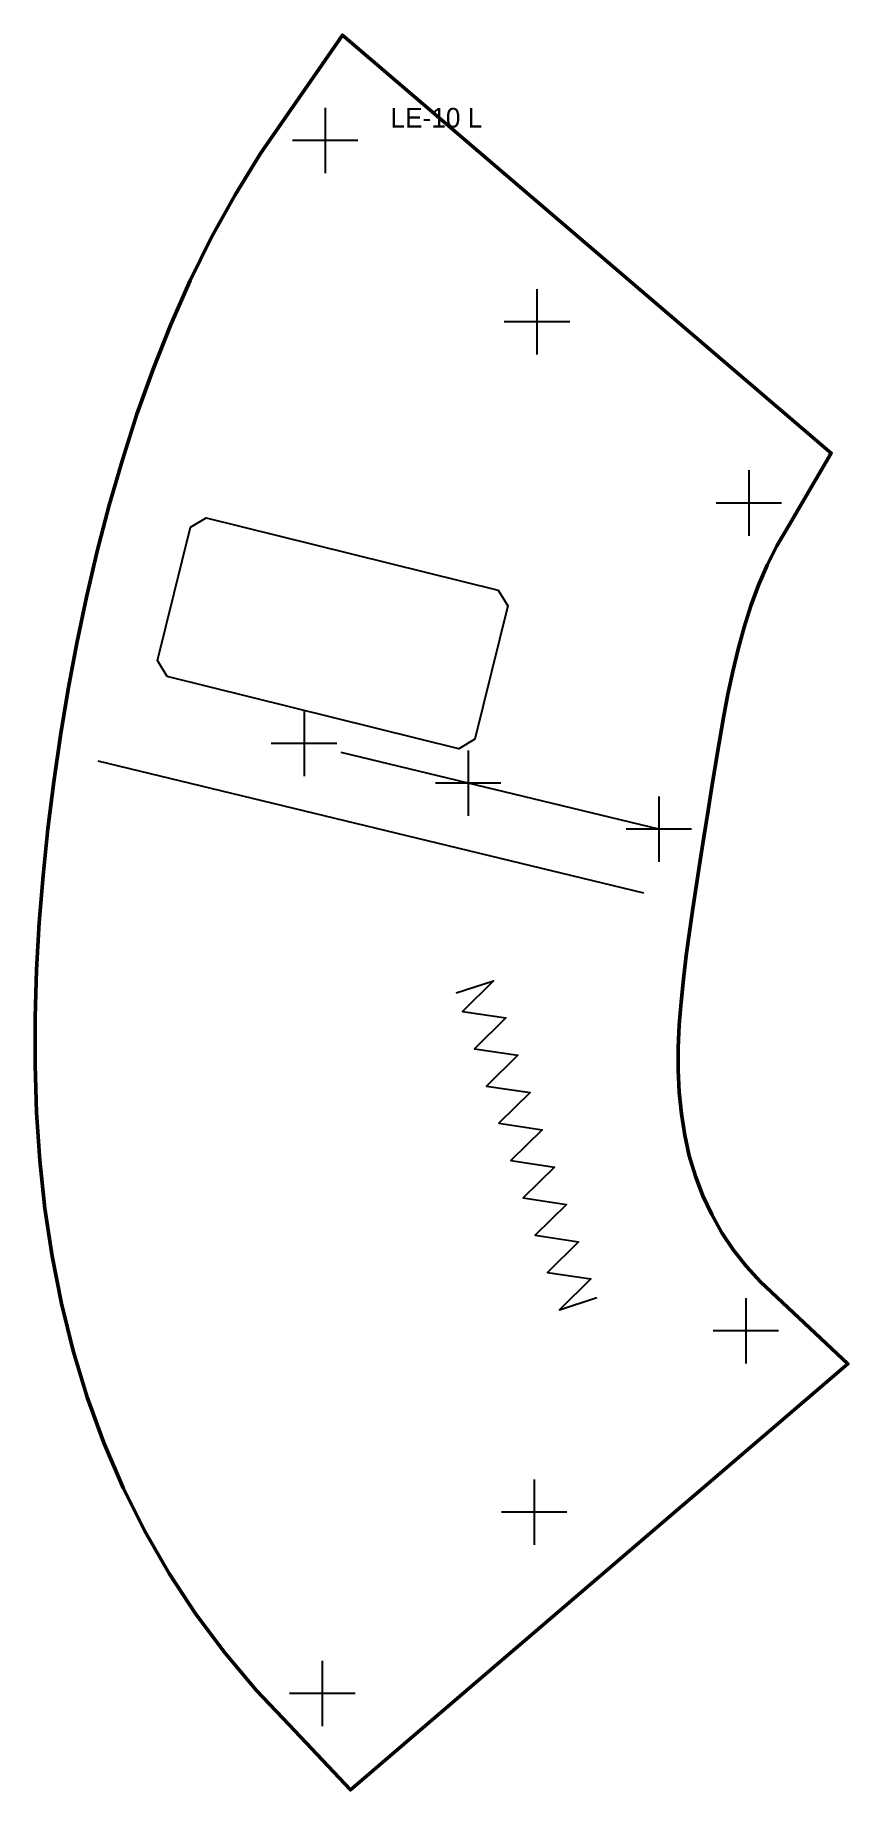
# Model space of a CAD drawing. Header units: millimetres. Extents: x -6563 to 7569, y -5370 to 3454.
# Drawn here: x 5499.6 to 5623.9, y -132.2 to 136.2 of the extents above; entities that cross this region are included whole.
import ezdxf

# ---------------------------------------------------------------- set-up
doc = ezdxf.new("R2010")
doc.units = ezdxf.units.MM
doc.layers.add('CUT', color=6, linetype='Continuous', lineweight=50)
doc.layers.add('PEN', color=5, linetype='Continuous')
doc.layers.add('TEXT', color=3, linetype='Continuous')

msp = doc.modelspace()

# ---------------------------------------------------------------- texts
at = {"layer": 'TEXT'}
msp.add_text('LE-10 L', height=3, dxfattribs=at).set_placement((5553.95, 122.09))

# ---------------------------------------------------------------- linework, layer by layer
at = {"layer": 'CUT'}
msp.add_lwpolyline([(5538.19, 124.07), (5534.07, 118.11), (5530.18, 111.8), (5526.59, 105.31), (5523.32, 98.68), (5520.34, 91.94), (5517.64, 85.12), (5515.18, 78.22), (5512.96, 71.28), (5510.95, 64.31), (5509.12, 57.28), (5507.48, 50.27), (5506, 43.2), (5504.68, 36.16), (5503.49, 29.07), (5502.46, 21.98), (5501.56, 14.82), (5500.82, 7.68), (5500.23, 0.47), (5499.83, -6.75), (5499.61, -14), (5499.61, -21.31), (5499.84, -28.61), (5500.33, -35.95), (5501.11, -43.27), (5502.2, -50.58), (5503.63, -57.84), (5505.41, -65.05), (5507.56, -72.16), (5510.11, -79.16), (5513.05, -86), (5516.38, -92.66), (5520.1, -99.12), (5524.2, -105.35), (5528.67, -111.32), (5533.46, -117.02), (5538.44, -122.29), (5547.83, -132.23), (5623.91, -67.05), (5613.1, -56.89), (5610.57, -54.51), (5608.4, -52.15), (5606.42, -49.64), (5604.65, -47), (5603.08, -44.22), (5601.72, -41.33), (5600.59, -38.33), (5599.66, -35.23), (5598.95, -32.06), (5598.44, -28.81), (5598.11, -25.49), (5597.97, -22.11), (5597.97, -18.69), (5598.12, -15.21), (5598.39, -11.71), (5598.75, -8.18), (5599.18, -4.6), (5599.68, -0.94), (5600.2, 2.61), (5600.76, 6.29), (5601.33, 9.96), (5601.89, 13.54), (5602.52, 17.59), (5603.05, 20.9), (5603.65, 24.66), (5604.25, 28.28), (5604.88, 31.86), (5605.56, 35.4), (5606.29, 38.88), (5607.11, 42.31), (5608.03, 45.66), (5609.07, 48.92), (5610.24, 52.08), (5611.56, 55.14), (5613.04, 58.09), (5614.81, 61.1), (5621.37, 72.29), (5546.6, 136.24), (5538.19, 124.07)], dxfattribs=at)
at = {"layer": 'PEN'}
for p, q in [((5543.95, 125.09), (5543.95, 115.09)), ((5548.95, 120.09), (5538.95, 120.09)), ((5576.36, 97.37), (5576.36, 87.37)), ((5581.36, 92.37), (5571.36, 92.37)), ((5608.77, 69.65), (5608.77, 59.65)), ((5613.77, 64.65), (5603.77, 64.65)), ((5540.73, 32.87), (5540.73, 22.87)), ((5545.73, 27.87), (5535.73, 27.87)), ((5509.21, 25.21), (5592.64, 5.01)), ((5594.99, 14.73), (5546.4, 26.5)), ((5565.83, 26.79), (5565.83, 16.79)), ((5570.83, 21.79), (5560.83, 21.79)), ((5594.99, 19.73), (5594.99, 9.73)), ((5599.99, 14.73), (5589.99, 14.73)), ((5608.31, -56.99), (5608.31, -66.99)), ((5613.31, -61.99), (5603.31, -61.99)), ((5575.92, -84.73), (5575.92, -94.73)), ((5580.92, -89.73), (5570.92, -89.73)), ((5543.53, -112.48), (5543.53, -122.48)), ((5548.53, -117.48), (5538.53, -117.48))]:
    msp.add_line(p, q, dxfattribs=at)
msp.add_lwpolyline([(5519.78, 38.13), (5518.32, 40.55), (5523.37, 60.93), (5525.79, 62.4), (5570.44, 51.33), (5571.9, 48.91), (5566.85, 28.52), (5564.43, 27.06)], close=True, dxfattribs=at)
msp.add_lwpolyline([(5564.02, -10.29), (5569.72, -8.43), (5564.95, -13.14), (5571.58, -14.13), (5566.81, -18.84), (5573.44, -19.84), (5568.66, -24.55), (5575.3, -25.54), (5570.52, -30.25), (5577.16, -31.25), (5572.38, -35.96), (5579.02, -36.95), (5574.24, -41.66), (5580.88, -42.66), (5576.1, -47.37), (5582.73, -48.36), (5577.96, -53.07), (5584.59, -54.07), (5579.82, -58.78), (5585.52, -56.92)], dxfattribs=at)

msp.set_redraw_order([(e.dxf.handle, doc.entitydb.next_handle()) for e in msp.query("TEXT MTEXT ATTDEF DIMENSION ARC_DIMENSION")])  # texts and dimensions are drawn at this point

doc.saveas('drawing.dxf')
